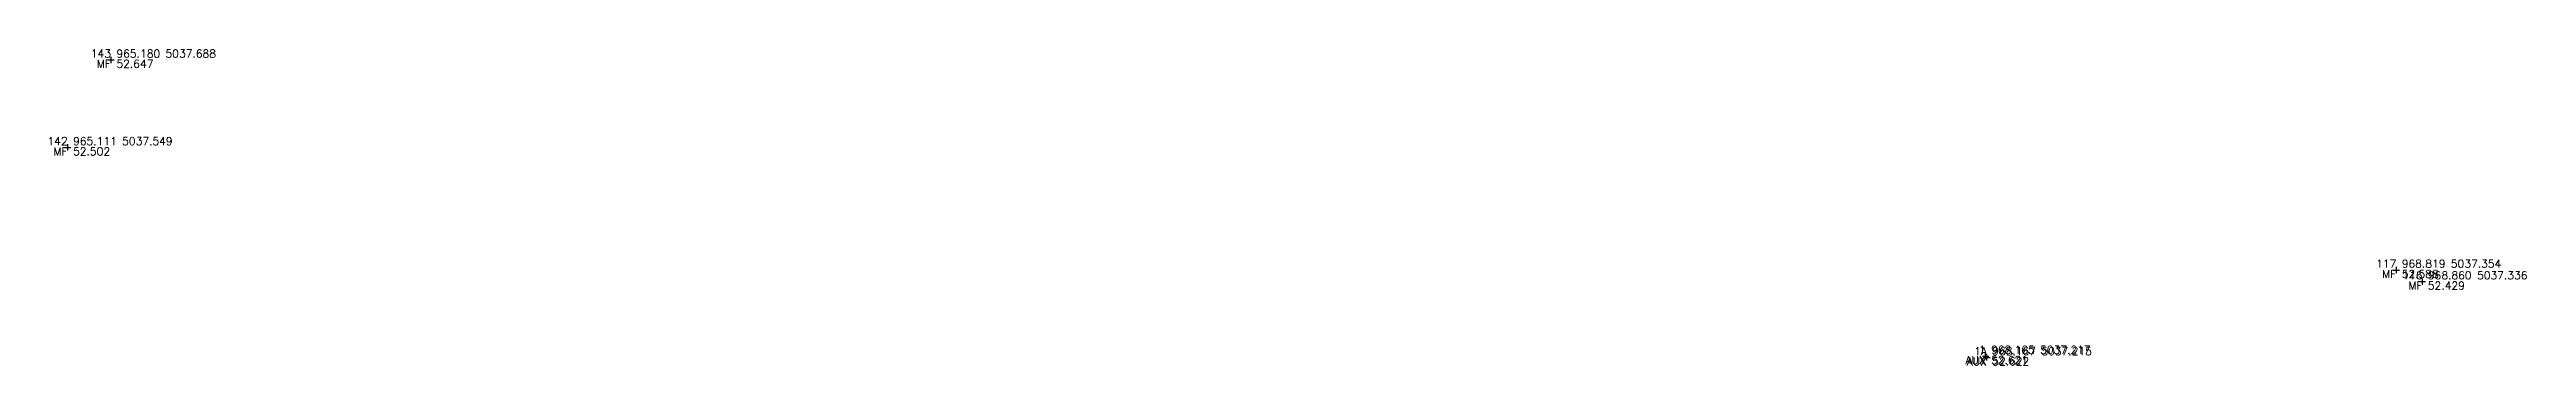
# Model space of a CAD drawing. Extents: x 886 to 1005, y 4909 to 5107.
# Drawn here: x 965.082 to 969.026, y 5037.203 to 5037.704 of the extents above; entities that cross this region are included whole.
import ezdxf
from ezdxf.enums import TextEntityAlignment as Align

# ---------------------------------------------------------------- set-up
doc = ezdxf.new("R2010")
doc.units = 0
doc.header["$MEASUREMENT"] = 0
doc.linetypes.add('1', pattern=[0])
doc.layers.get('0').update_dxf_attribs({"linetype": '1'})
for name, color, linetype in [('CO_ORDS', 4, 'Continuous'), ('CODE', 5, 'Continuous'), ('HEIGHT', 1, 'Continuous'), ('POINT', 7, 'Continuous'), ('PT_ID', 3, 'Continuous')]:
    doc.layers.add(name, color=color, linetype=linetype)
doc.styles.add('STD', font='romans.shx')

msp = doc.modelspace()

# ---------------------------------------------------------------- texts
at = {"layer": 'CO_ORDS', "style": 'STD'}
for s, p in [(' 965.180 5037.688', (965.1798, 5037.688, 52.6467)), (' 965.111 5037.549', (965.1108, 5037.5488, 52.5019)), (' 968.819 5037.354', (968.8186, 5037.3541, 52.5877)), (' 968.860 5037.336', (968.8602, 5037.3356, 52.4291)), (' 968.165 5037.217', (968.1646, 5037.2172, 52.6207)), (' 968.167 5037.215', (968.1666, 5037.2151, 52.6216))]:
    msp.add_text(s, height=0.0125, dxfattribs=at).set_placement(p, align=Align.BOTTOM_LEFT)
at = {"layer": 'CODE', "style": 'STD'}
for s, p in [(' MF', (965.1798, 5037.688, 52.6467)), (' MF', (965.1108, 5037.5488, 52.5019)), (' MF', (968.8186, 5037.3541, 52.5877)), (' MF', (968.8602, 5037.3356, 52.4291)), (' AUX', (968.1646, 5037.2172, 52.6207)), (' AUX', (968.1666, 5037.2151, 52.6216))]:
    msp.add_text(s, height=0.0125, dxfattribs=at).set_placement(p, align=Align.TOP_RIGHT)
at = {"layer": 'HEIGHT', "style": 'STD'}
for s, p in [(' 52.647', (965.1798, 5037.688, 52.6467)), (' 52.502', (965.1108, 5037.5488, 52.5019)), (' 52.588', (968.8186, 5037.3541, 52.5877)), (' 52.429', (968.8602, 5037.3356, 52.4291)), (' 52.621', (968.1646, 5037.2172, 52.6207)), (' 52.622', (968.1666, 5037.2151, 52.6216))]:
    msp.add_text(s, height=0.0125, dxfattribs=at).set_placement(p, align=Align.TOP_LEFT)
at = {"layer": 'PT_ID', "style": 'STD'}
for s, p in [(' 143', (965.1798, 5037.688, 52.6467)), (' 142', (965.1108, 5037.5488, 52.5019)), (' 117', (968.8186, 5037.3541, 52.5877)), (' 116', (968.8602, 5037.3356, 52.4291)), (' 1A', (968.1666, 5037.2151, 52.6216)), (' 1', (968.1646, 5037.2172, 52.6207))]:
    msp.add_text(s, height=0.0125, dxfattribs=at).set_placement(p, align=Align.BOTTOM_RIGHT)

# ---------------------------------------------------------------- blocks, each defined once
blk = doc.blocks.new('CROSS')
at = {"color": 0}
for p, q in [((-50, 0), (50, 0)), ((0, -50), (0, 50))]:
    blk.add_line(p, q, dxfattribs=at)

# ---------------------------------------------------------------- block references
at = {"layer": 'POINT', "color": 2, "xscale": 0.0001, "yscale": 0.0001, "zscale": 0.0001}
for p in [(965.1798, 5037.688, 52.6467), (965.1108, 5037.5488, 52.5019), (968.8186, 5037.3541, 52.5877), (968.8602, 5037.3356, 52.4291), (968.1646, 5037.2172, 52.6207), (968.1666, 5037.2151, 52.6216)]:
    msp.add_blockref('CROSS', p, dxfattribs=at)

msp.set_redraw_order([(e.dxf.handle, doc.entitydb.next_handle()) for e in msp.query("TEXT MTEXT ATTDEF DIMENSION ARC_DIMENSION")])  # texts and dimensions are drawn at this point

doc.saveas('drawing.dxf')
